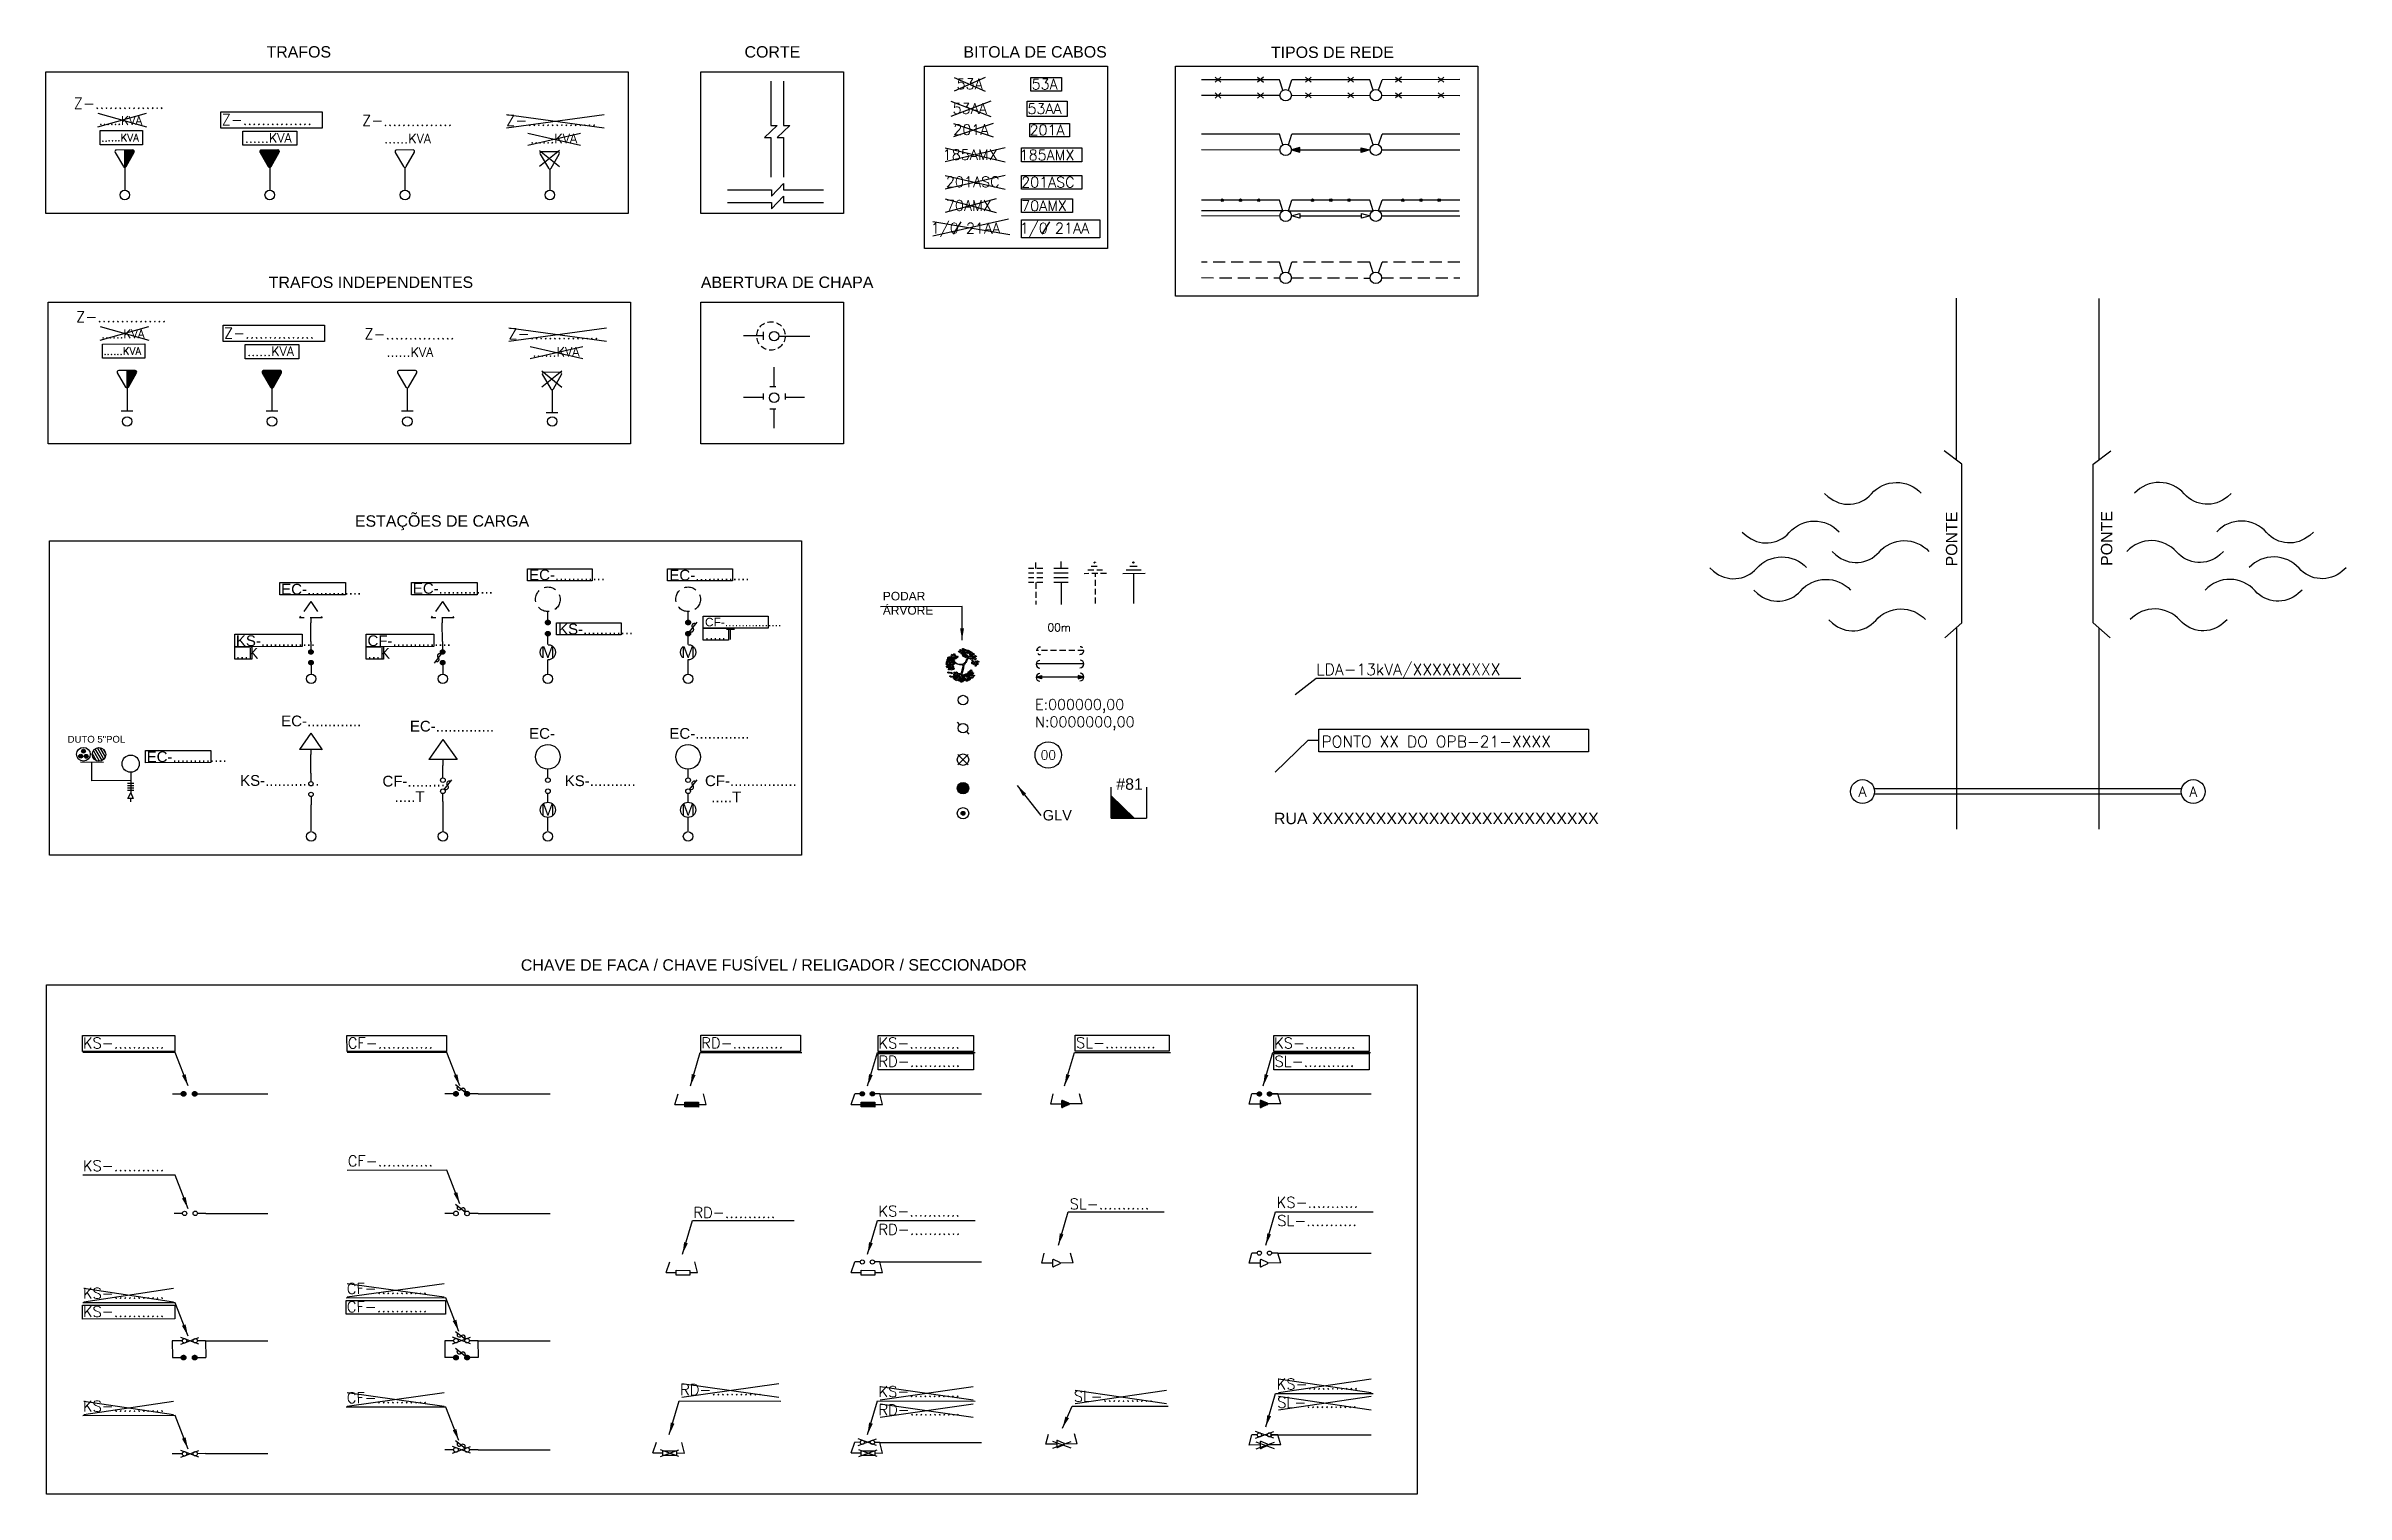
# Model space of a CAD drawing. Header units: millimetres. Extents: x 914 to 1954, y 1483 to 3495.
# Drawn here: x 1011.6 to 1495.8, y 1727.4 to 2032.4 of the extents above; entities that cross this region are included whole.
import ezdxf
from ezdxf.enums import TextEntityAlignment as Align

# ---------------------------------------------------------------- set-up
doc = ezdxf.new("R2010")
doc.units = ezdxf.units.MM
for name, pattern in [('DASHDOTX2', [50.8, 25.4, -12.7, 0, -12.7]), ('DASHED', [19.05, 12.7, -6.35]), ('DASHED2', [0.375, 0.25, -0.125]), ('DASHEDX2', [38.1, 25.4, -12.7])]:
    doc.linetypes.add(name, pattern=pattern)
for name, color, linetype in [('ATERRAMENTO PROJETADO', 2, 'DASHDOTX2'), ('BT EXISTENTE', 6, 'Continuous'), ('BT PROJETADO', 6, 'DASHEDX2'), ('COTAS', 1, 'Continuous'), ('EQEXISTTXT', 2, 'Continuous'), ('EQUIP EXISTENTE', 3, 'Continuous'), ('EQUIP PROJETADO', 3, 'DASHEDX2'), ('ESTAI_EXISTENTE', 1, 'Continuous'), ('ESTAI_PROJETADA', 1, 'DASHED'), ('FRONTEIRA', 7, 'Continuous'), ('HACHURA', 1, 'Continuous'), ('instalar', 1, 'Continuous'), ('MT_A_SUBSTITUIR', 2, 'DASHEDX2'), ('MT_EXISTENTE', 2, 'Continuous'), ('MUDANÇA DE BITOLA', 3, 'Continuous'), ('NOME DA RUA', 3, 'Continuous'), ('PONTO DO POSTE', 1, 'Continuous'), ('POSTE A RETIRAR', 2, 'Continuous'), ('POSTE A SUBSTITUIR', 2, 'Continuous'), ('POSTE_EXISTENTE', 2, 'Continuous'), ('POSTE_PROJETADO', 2, 'Continuous'), ('PÁRA RAIO EXISTENTE', 2, 'Continuous'), ('PÁRA RAIO PROJETADO', 2, 'DASHDOTX2'), ('RETIRAR', 1, 'Continuous'), ('SEPARAÇÃO DE BT EXIST.', 6, 'DASHED'), ('SEPARAÇÃO DE BT PROJ.', 6, 'DASHED'), ('TOPOGRAFIA', 2, 'Continuous'), ('TOPOGRTXT', 2, 'Continuous'), ('TXT EQUIPAMENTO', 3, 'Continuous'), ('TXT TOPOGRAFIA', 2, 'Continuous')]:
    doc.layers.add(name, color=color, linetype=linetype)
doc.styles.add('PADRÃO', font='romans.shx')
doc.styles.add('ROMANS', font='romans.shx', dxfattribs={"height": 0.45})
doc.styles.get("Standard").update_dxf_attribs({"font": 'arial.ttf'})
doc.dimstyles.new('ISO-25', dxfattribs={"dimtxt": 2.5, "dimasz": 2.5, "dimexe": 1.25, "dimexo": 0.625, "dimtad": 1, "dimtxsty": 'Standard', "dimcen": 2.5, "dimadec": 0, "dimazin": 0, "dimtfac": 1, "dimtmove": 0, "dimatfit": 3, "dimfxl": 1, "dimarcsym": 0})

msp = doc.modelspace()

# ---------------------------------------------------------------- texts
at = {"layer": 'COTAS', "style": 'ROMANS'}
msp.add_text('00m', height=1.655, rotation=0.0259, dxfattribs=at).set_placement((1222.41, 1909.13))
at = {"layer": 'EQEXISTTXT', "style": 'PADRÃO'}
for p in [(1394.05, 1875.38), (1463.68, 1875.38)]:
    msp.add_text('A', height=2.2, dxfattribs=at).set_placement(p, align=Align.MIDDLE_CENTER)
at = {"layer": 'FRONTEIRA'}
for s, p in [('TRAFOS', (1058, 2029.98)), ('CORTE', (1158.65, 2029.98)), ('BITOLA DE CABOS', (1204.74, 2029.98)), ('TIPOS DE REDE', (1269.48, 2029.9)), ('TRAFOS INDEPENDENTES', (1058.48, 1981.45)), ('ABERTURA DE CHAPA', (1149.46, 1981.45)), ('ESTAÇÕES DE CARGA', (1076.61, 1931.17)), ('CHAVE DE FACA / CHAVE FUSÍVEL / RELIGADOR / SECCIONADOR', (1111.55, 1837.65))]:
    msp.add_text(s, height=2.4, rotation=0.0259, dxfattribs=at).set_placement(p)
at = {"layer": 'FRONTEIRA', "style": 'ROMANS'}
msp.add_text('PONTO XX DO OPB-21-XXXX', height=2.4, rotation=0.0259, dxfattribs=at).set_placement((1280.11, 1884.7))
at = {"layer": 'MT_EXISTENTE'}
for p in [(1117.24, 1904.73), (1146.77, 1904.73), (1117.24, 1871.53), (1146.77, 1871.53)]:
    msp.add_text('M', height=2.46, dxfattribs=at).set_placement(p, align=Align.MIDDLE)
at = {"layer": 'NOME DA RUA'}
msp.add_text('RUA XXXXXXXXXXXXXXXXXXXXXXXXXXX', height=2.4, rotation=0.0259, dxfattribs=at).set_placement((1270.12, 1868.52))
at = {"layer": 'NOME DA RUA', "style": 'ROMANS'}
for s, p in [('KS-...........', (1019.34, 1821.29)), ('CF-............', (1075.11, 1821.29)), ('RD-...........', (1149.53, 1821.31)), ('KS-...........', (1186.84, 1821.29)), ('SL-...........', (1228.44, 1821.35)), ('KS-...........', (1270.14, 1821.29)), ('RD-...........', (1186.84, 1817.43)), ('SL-...........', (1270.25, 1817.43)), ('KS-...........', (1019.34, 1795.43)), ('CF-............', (1075.11, 1796.46)), ('RD-...........', (1147.89, 1785.58)), ('KS-...........', (1186.84, 1785.88)), ('SL-...........', (1227.11, 1787.4)), ('KS-...........', (1270.69, 1787.74)), ('RD-...........', (1186.84, 1782.03)), ('SL-...........', (1270.8, 1783.89)), ('KS-...........', (1019.34, 1768.58)), ('CF-...........', (1074.91, 1769.58)), ('CF-...........', (1074.91, 1765.73)), ('KS-...........', (1019.34, 1764.73)), ('CF-...........', (1074.91, 1746.58)), ('RD-...........', (1145.09, 1748.27)), ('KS-...........', (1186.84, 1747.88)), ('SL-...........', (1227.97, 1746.89)), ('KS-...........', (1270.69, 1749.47)), ('KS-...........', (1019.34, 1744.8)), ('RD-...........', (1186.84, 1744.02)), ('SL-...........', (1270.8, 1745.61))]:
    msp.add_text(s, height=2.2629, rotation=0.0259, dxfattribs=at).set_placement(p)
at = {"layer": 'NOME DA RUA', "attachment_point": 1, "rotation": 0.0259}
for s, width, heights, insert, char_height in [('EC-.............', 16.4126, [0], (1061.09, 1919.14), 2.2629), ('EC-.............', 16.4126, [0], (1088.81, 1919.32), 2.2629), ('EC-............', 18.3482, [0], (1113.29, 1922.16), 2.2629), ('EC-.............', 18.3482, [0], (1142.82, 1922.1), 2.2629), ('PODAR ÁRVORE', 18.3482, [0], (1187.77, 1917.45), 1.8), ('KS-.............', 16.4126, [0], (1051.55, 1908.29), 2.2629), ('CF-..............', 16.4126, [0], (1079.26, 1908.29), 2.2629), ('KS-............', 18.3482, [0], (1119.39, 1910.75), 2.2629), ('.....T', 18.3482, [0], (1150.32, 1909.66), 2.263), ('...K', 16.4126, [0], (1051.55, 1905.65), 2.263), ('...K', 16.4126, [0], (1079.27, 1905.65), 2.263), ('EC-.............', 16.4126, [0], (1061.09, 1891.39), 2.2629), ('EC-..............', 18.3482, [0], (1088.19, 1890.29), 2.2629), ('EC-', 18.3482, [0], (1113.29, 1888.76), 2.263), ('EC-.............', 18.3482, [0], (1142.82, 1888.76), 2.2629), ('EC-.............', 16.4126, [0], (1032.76, 1883.85), 2.2629), ('KS-.............', 16.4126, [0], (1052.44, 1878.85), 2.2629), ('CF-.........', 18.3482, [2.26], (1082.41, 1878.71), 2.2629), ('.....T', 18.3482, [0], (1084.97, 1875.45), 2.263), ('KS-...........', 18.3482, [0], (1120.79, 1878.79), 2.2629), ('CF-................', 18.3482, [0], (1150.32, 1878.79), 2.2629), ('.....T', 18.3482, [0], (1151.64, 1875.38), 2.263)]:
    msp.add_mtext_dynamic_manual_height_columns(s, width=width, gutter_width=12.5, heights=heights, dxfattribs=dict(at, insert=insert, char_height=char_height))
at = {"layer": 'PONTO DO POSTE', "color": 2, "style": 'ROMANS'}
msp.add_text('00', height=1.882, dxfattribs=at).set_placement((1222.61, 1883.09), align=Align.MIDDLE)
at = {"layer": 'TOPOGRTXT', "style": 'ROMANS'}
msp.add_text('LDA-13kVA/XXXXXXXXX', height=2.4, rotation=0.0259, dxfattribs=at).set_placement((1279.05, 1899.91))
at = {"layer": 'TXT EQUIPAMENTO', "style": 'ROMANS'}
for s, height, p in [('Z-...............', 2.2629, (1017.42, 2019.21)), ('Z-...............', 2.2629, (1048.55, 2015.78)), ('Z-...............', 2.2629, (1078.11, 2015.59)), ('Z-...............', 2.2629, (1108.45, 2015.62)), ('Z-...............', 2.2629, (1017.9, 1974.26)), ('Z-...............', 2.2629, (1049.04, 1970.83)), ('Z-...............', 2.2629, (1078.59, 1970.64)), ('Z-...............', 2.2629, (1108.94, 1970.67)), ('E:000000,00', 2.2, (1219.83, 1892.62)), ('N:0000000,00', 2.2, (1219.84, 1888.96))]:
    msp.add_text(s, height=height, rotation=0.0259, dxfattribs=at).set_placement(p)
at = {"layer": 'TXT EQUIPAMENTO'}
for p in [(1414, 1922.8), (1446.64, 1922.91)]:
    msp.add_text('PONTE', height=2.4, rotation=90.0259, dxfattribs=at).set_placement(p)
at = {"layer": 'TXT EQUIPAMENTO', "color": 2, "attachment_point": 1, "rotation": 0.0259, "style": 'ROMANS'}
for width, gutter_width, insert, char_height in [(14.7486, 10.05, (1022.72, 2017.64), 1.819), (12.8463, 8.75, (1023.19, 2013.92), 1.584), (15.9815, 10.89, (1053.42, 2014.06), 1.971), (15.9815, 10.89, (1082.76, 2013.89), 1.971), (15.9815, 10.89, (1113.52, 2013.92), 1.971), (14.7486, 10.05, (1023.21, 1972.7), 1.819), (12.8463, 8.75, (1023.67, 1968.97), 1.584), (15.9815, 10.89, (1053.9, 1969.11), 1.971), (15.9815, 10.89, (1083.25, 1968.94), 1.971), (15.9815, 10.89, (1114, 1968.97), 1.971)]:
    msp.add_mtext_dynamic_manual_height_columns('......KVA', width=width, gutter_width=gutter_width, heights=[0], dxfattribs=dict(at, insert=insert, char_height=char_height))
at = {"layer": 'TXT EQUIPAMENTO', "insert": (1150.32, 1911.98), "char_height": 1.8, "attachment_point": 1}
msp.add_mtext_dynamic_manual_height_columns('CF-.................', width=18.3482, gutter_width=12.5, heights=[0], dxfattribs=at)
at = {"layer": 'TXT EQUIPAMENTO', "attachment_point": 1}
for s, insert, char_height, rotation in [('DUTO 5"POL', (1016.13, 1887.12), 1.44, 0.0259), ('GLV', (1221.43, 1871.5), 2.2, 0.0518)]:
    msp.add_mtext_dynamic_manual_height_columns(s, width=18.3482, gutter_width=12.5, heights=[0], dxfattribs=dict(at, insert=insert, char_height=char_height, rotation=rotation))
at = {"layer": 'TXT TOPOGRAFIA', "style": 'ROMANS'}
for s, height, p in [('53A', 2.22, (1203.29, 2023.32)), ('53A', 2.2, (1219.11, 2023.27)), ('53AA', 2.22, (1202.46, 2018.16)), ('53AA', 2.2, (1218.23, 2018.11)), ('201A', 2.22, (1202.6, 2013.7)), ('201A', 2.2, (1218.66, 2013.64)), ('185AMX', 2.22, (1200.36, 2008.41)), ('185AMX', 2.2, (1216.59, 2008.36)), ('201ASC', 2.22, (1201.04, 2002.69)), ('201ASC', 2.2, (1216.91, 2002.64)), ('1/0 21AA', 2.22, (1197.85, 1992.94)), ('70AMX', 2.22, (1201.04, 1997.72)), ('1/0 21AA', 2.22, (1216.59, 1992.94)), ('70AMX', 2.2, (1216.91, 1997.67))]:
    msp.add_text(s, height=height, rotation=0.0259, dxfattribs=at).set_placement(p)
at = {"layer": 'TXT TOPOGRAFIA'}
msp.add_text('#81', height=2.4, dxfattribs=at).set_placement((1236.92, 1875.76))

# ---------------------------------------------------------------- blocks, each defined once
blk = doc.blocks.new('ESTAÇÃO SIMPLIFICADA')
at = {"layer": 'EQUIP EXISTENTE', "ltscale": 0.1}
for p, q in [((0, -2.16), (0, 0)), ((-5.04, -2.16), (4.92, -2.16)), ((0, -9.18), (-5.04, -2.16)), ((0, -9.18), (4.92, -2.16))]:
    blk.add_line(p, q, dxfattribs=at)
blk = doc.blocks.new('A$C06E910DD')
at = {"layer": 'HACHURA'}
for p, q in [((0, 0.32), (0.15, 0.35)), ((0.05, 0.16), (0, 0.32)), ((0.34, 0), (0.05, 0.16)), ((0.15, 0.35), (0.42, 0.2)), ((0.42, 0.2), (0.34, 0))]:
    blk.add_line(p, q, dxfattribs=at)
blk = doc.blocks.new('A$C0C5567E4')
at = {"layer": 'HACHURA', "color": 2}
for points in [[(1.79, 4.36), (2.12, 4.09), (2.59, 3.92), (3.34, 3.9), (3.68, 4), (3.89, 4.21), (4.13, 4.47), (4.22, 4.8), (4.33, 4.92), (4.38, 5.13)], [(4.62, 5.02), (4.37, 4.8), (4.24, 4.44), (3.72, 3.72), (3.65, 3.34), (3.4, 2.19), (3.26, 1.87)]]:
    blk.add_spline(points, degree=3, dxfattribs=at)
at = {"layer": 'HACHURA', "color": 2, "start_tangent": (0.504133, -0.863626)}
blk.add_spline([(3.1, 1.89), (3.27, 2.31), (3.39, 2.94), (3.53, 3.53), (3.43, 3.69), (3.04, 3.77), (2.61, 3.8), (2.1, 3.95), (1.74, 4.24)], degree=3, dxfattribs=at)
at = {"layer": 'HACHURA', "color": 2}
for p in [(0.18, 4.59), (0.82, 4.73), (0.9, 5.05), (1.3, 4.62), (1.69, 4.95), (2.57, 6.3), (2.85, 6.59), (3.05, 6.18), (3.1, 5.91), (3.38, 6.84), (3.38, 6.56), (3.4, 5.4), (3.5, 5.59), (3.85, 6.18), (3.87, 5.23), (3.91, 6.65), (4.48, 6.51), (4.81, 5.29), (4.88, 4.85), (4.96, 6.2), (5.02, 5.52), (5.28, 4.88), (5.35, 5.69), (5.43, 5.88), (5.56, 5.18), (5.96, 5.33), (0.22, 4.15), (0.3, 1.9), (0.72, 1.11), (0.89, 1.82), (1.1, 4.06), (2.66, 1.57), (5.5, 1.27), (6.42, 4.25)]:
    blk.add_blockref('A$C06E910DD', p, dxfattribs=at)
for p, rotation in [((0.19, 5.31), 287.5845741692682), ((0.48, 5.14), 339.9492653188714), ((0.5, 4.78), 287.5845741692682), ((0.94, 5.86), 287.5845741692682), ((1.24, 4.32), 44.85674982114718), ((1.18, 5.21), 321.8606701227987), ((1.43, 6.06), 287.5845741692682), ((1.58, 5.72), 287.5845741692682), ((2.03, 5.55), 287.5845741692682), ((3.44, 6.27), 339.9492653188714), ((3.74, 6.18), 284.6254055045765), ((4.2, 5.45), 44.85674982114718), ((4.14, 6.34), 321.8606701227987), ((4.3, 5.16), 350.142008727332), ((4.39, 6.27), 321.8606701227987), ((4.68, 6), 333.2656986432685), ((5.8, 4.64), 145.8210064838326), ((6.33, 4.74), 91.82943485019089), ((-0.1, 4.14), 287.5845741692682), ((-0.08, 4.57), 287.5845741692682), ((-0.06, 3.31), 329.2581705778052), ((0.18, 3.88), 287.5845741692682), ((0.35, 3.02), 287.5845741692682), ((0.51, 3.45), 287.5845741692682), ((0.56, 4.3), 287.5845741692682), ((0.61, 3.94), 287.5845741692682), ((0.71, 3.3), 287.5845741692682), ((0.88, 2.99), 287.5845741692682), ((0.92, 3.84), 287.5845741692682), ((1.15, 3.52), 287.5845741692682), ((1.29, 3.07), 287.5845741692682), ((1.3, 4.08), 287.5845741692682), ((1.32, 4.46), 287.5845741692682), ((1.37, 1.13), 350.142008727332), ((1.41, 0.73), 350.142008727332), ((1.51, 1.52), 350.142008727332), ((1.55, 1.9), 350.142008727332), ((1.78, 0.41), 350.142008727332), ((1.83, 0.85), 350.142008727332), ((1.96, 1.15), 350.142008727332), ((1.97, 1.92), 350.142008727332), ((2.06, 1.42), 350.142008727332), ((2.31, 1.23), 287.5845741692682), ((2.34, 0.37), 350.142008727332), ((2.49, 1.68), 287.5845741692682), ((2.69, 0.52), 350.142008727332), ((2.7, 1.29), 287.5845741692682), ((2.83, 0.06), 350.142008727332), ((3.07, 1.67), 287.5845741692682), ((3.1, 0.68), 350.142008727332), ((3.14, 0.2), 350.142008727332), ((3.43, 0.96), 350.142008727332), ((3.53, 1.34), 350.142008727332), ((3.55, 0.42), 350.142008727332), ((4.01, 1.99), 237.3343713604188), ((3.84, 0.58), 350.142008727332), ((4.05, 1.11), 350.142008727332), ((4.34, 0.69), 237.3343713604188), ((4.29, 1.33), 350.142008727332), ((4.33, 1.64), 350.142008727332), ((4.61, 1.14), 237.3343713604188), ((4.73, 2.5), 237.3343713604188), ((4.61, 0.9), 350.142008727332), ((4.83, 0.94), 237.3343713604188), ((4.78, 1.73), 350.142008727332), ((5.1, 2.79), 237.3343713604188), ((5.15, 1.78), 237.3343713604188), ((5.25, 2.47), 237.3343713604188), ((5.38, 1.35), 237.3343713604188), ((5.44, 2.2), 237.3343713604188), ((5.72, 4.05), 117.2882976051406), ((6.13, 3.89), 114.162808360172), ((6.38, 4.16), 108.918745368954), ((6.47, 3.52), 113.6514681379108), ((6.77, 3.85), 110.169164315818)]:
    blk.add_blockref('A$C06E910DD', p, dxfattribs=dict(at, rotation=rotation))
blk = doc.blocks.new('ESTAÇÃO CONSUMIDORA EXISTENTE')
at = {"layer": 'EQUIP EXISTENTE', "ltscale": 0.1}
blk.add_line((-3.98, 0), (0, 0), dxfattribs=at)
blk.add_circle((-6.98, 0), 3, dxfattribs=at)
blk = doc.blocks.new('KS PROJ')
at = {"layer": 'EQUIP PROJETADO', "ltscale": 0.1}
h = blk.add_hatch(color=256, dxfattribs=at)
h.dxf.hatch_style = 1
h.paths.add_polyline_path([(11683.37, 1193.05, 1), (11684.35, 1193.05, 1)])
h.paths.add_polyline_path([(11684.35, 1190.7, 1), (11683.37, 1190.7, 1)])
at = {"layer": 'EQUIP PROJETADO'}
for p, q in [((11683.86, 1193.54), (11683.86, 1195.37)), ((11683.86, 1188.39), (11683.86, 1190.21))]:
    blk.add_line(p, q, dxfattribs=at)
for centre in [(11683.86, 1193.05), (11683.86, 1190.7)]:
    blk.add_circle(centre, 0.49, dxfattribs=at)
blk = doc.blocks.new('*U114')
at = {"layer": 'EQUIP PROJETADO', "ltscale": 0.1}
h = blk.add_hatch(color=256, dxfattribs=at)
h.dxf.hatch_style = 1
h.paths.add_polyline_path([(4, 0, 1), (2.6, 0, 1)])
h.paths.add_polyline_path([(7.36, 0, 1), (5.96, 0, 1)])
at = {"ltscale": 0.1}
blk.add_line((0, 0), (0, 0), dxfattribs=at)
blk.add_line((0, 0), (0, 0), dxfattribs=at)
blk.add_line((0, 0), (0, 0), dxfattribs=at)
blk.add_line((0, 0), (0, 0), dxfattribs=at)
blk.add_line((0, 0), (0, 0), dxfattribs=at)
blk.add_line((0, 0), (0, 0), dxfattribs=at)
blk.add_line((0, 0), (0, 0), dxfattribs=at)
blk.add_line((0, 0), (0, 0), dxfattribs=at)
blk.add_line((0, 0), (0, 0), dxfattribs=at)
at = {"layer": 'EQUIP PROJETADO'}
for p, q in [((2.6, 0), (0, 0)), ((9.96, 0), (7.36, 0))]:
    blk.add_line(p, q, dxfattribs=at)
at = {"layer": 'EQUIP PROJETADO', "ltscale": 0.15}
blk.add_line((6.11, 0.43), (3.17, 2.71), dxfattribs=at)
at = {"layer": 'EQUIP PROJETADO'}
for centre in [(3.3, 0), (6.66, 0)]:
    blk.add_circle(centre, 0.7, dxfattribs=at)
for centre, start, end in [((4.31, 1.82), 142.15567, 322.15567), ((5.42, 0.96), 322.15567, 142.15567)]:
    blk.add_arc(centre, 0.7, start, end, dxfattribs=at)

# ---------------------------------------------------------------- hatches: boundary and pattern name
at = {"layer": 'EQUIP EXISTENTE'}
h = msp.add_hatch(color=256, dxfattribs=at)
h.dxf.hatch_style = 1
h.paths.add_polyline_path([(1028.15, 2006.87, 0.267949), (1028.43, 2007.03), (1030.14, 2010.04, 0.57735), (1029.85, 2010.54), (1028.15, 2010.52)])
h = msp.add_hatch(color=256, dxfattribs=at)
h.dxf.hatch_style = 1
h.paths.add_polyline_path([(1028.63, 1960.41, 0.267949), (1028.92, 1960.58), (1030.62, 1963.59, 0.57735), (1030.33, 1964.08), (1028.63, 1964.07)])
at = {"layer": 'EQUIP PROJETADO', "ltscale": 0.1}
h = msp.add_hatch(color=256, dxfattribs=at)
h.dxf.hatch_style = 1
h.paths.add_polyline_path([(1058.38, 2007.03, 0.57735), (1058.95, 2007.03), (1060.66, 2010.04, 0.57735), (1060.37, 2010.54), (1056.91, 2010.51, 0.57735), (1056.63, 2010.01)])
h = msp.add_hatch(color=256, dxfattribs=at)
h.dxf.hatch_style = 1
h.paths.add_polyline_path([(1058.86, 1960.58, 0.57735), (1059.44, 1960.58), (1061.15, 1963.59, 0.57735), (1060.85, 1964.08), (1057.4, 1964.06, 0.57735), (1057.11, 1963.56)])
h = msp.add_hatch(color=256, dxfattribs=at)
h.dxf.hatch_style = 1
h.paths.add_polyline_path([(1116.75, 1910.99, 1), (1117.73, 1910.99, 1)])
h.paths.add_polyline_path([(1117.73, 1908.64, 1), (1116.75, 1908.64, 1)])
h = msp.add_hatch(color=256, dxfattribs=at)
h.dxf.hatch_style = 1
h.paths.add_polyline_path([(1146.77, 1910.5, 1), (1146.77, 1911.48, 1)])
h.paths.add_polyline_path([(1146.77, 1908.15, 1), (1146.77, 1909.13, 1)])
h = msp.add_hatch(color=256, dxfattribs=at)
h.dxf.hatch_style = 1
h.paths.add_polyline_path([(1067.82, 1904.79, 1), (1066.89, 1904.79, 1)])
h = msp.add_hatch(color=256, dxfattribs=at)
h.dxf.hatch_style = 1
h.paths.add_polyline_path([(1095.54, 1904.79, 1), (1094.6, 1904.79, 1)])
h = msp.add_hatch(color=256, dxfattribs=at)
h.dxf.hatch_style = 1
h.paths.add_polyline_path([(1067.84, 1902.55, 1), (1066.91, 1902.55, 1)])
h = msp.add_hatch(color=256, dxfattribs=at)
h.dxf.hatch_style = 1
h.paths.add_polyline_path([(1095.56, 1902.55, 1), (1094.62, 1902.55, 1)])
at = {"layer": 'EQUIP PROJETADO'}
h = msp.add_hatch(color=256, dxfattribs=at)
h.dxf.hatch_style = 1
h.paths.add_polyline_path([(1183.88, 1811.72, 1), (1182.99, 1811.72, 1)])
h = msp.add_hatch(color=256, dxfattribs=at)
h.dxf.hatch_style = 1
h.paths.add_polyline_path([(1185.13, 1811.72, 1), (1186.02, 1811.72, 1)])
h = msp.add_hatch(color=256, dxfattribs=at)
h.dxf.hatch_style = 1
h.paths.add_polyline_path([(1267.49, 1811.69, 1), (1266.6, 1811.69, 1)])
h = msp.add_hatch(color=256, dxfattribs=at)
h.dxf.hatch_style = 1
h.paths.add_polyline_path([(1269.62, 1811.69, 1), (1268.73, 1811.69, 1)])
h = msp.add_hatch(color=256, dxfattribs=at)
h.dxf.hatch_style = 1
h.paths.add_polyline_path([(1148.94, 1809.95), (1146.06, 1809.96), (1146.05, 1808.96), (1148.93, 1808.94)])
h = msp.add_hatch(color=256, dxfattribs=at)
h.dxf.hatch_style = 1
h.paths.add_polyline_path([(1186.08, 1809.95), (1183.2, 1809.96), (1183.19, 1808.96), (1186.07, 1808.94)])
h = msp.add_hatch(color=256, dxfattribs=at)
h.dxf.hatch_style = 1
h.paths.add_polyline_path([(1225.6, 1810.32, 0.545281), (1225.39, 1810.18), (1225.4, 1808.96, 0.545281), (1225.61, 1808.82), (1226.95, 1809.45, 0.644319), (1226.95, 1809.72)])
h = msp.add_hatch(color=256, dxfattribs=at)
h.dxf.hatch_style = 1
h.paths.add_polyline_path([(1267.4, 1810.32, 0.545281), (1267.2, 1810.18), (1267.21, 1808.96, 0.545281), (1267.42, 1808.82), (1268.76, 1809.45, 0.644319), (1268.76, 1809.72)])
at = {"layer": 'HACHURA', "ltscale": 0.1}
h = msp.add_hatch(color=256, dxfattribs=at)
h.dxf.hatch_style = 1
h.paths.add_polyline_path([(1019.06, 1883.89, 1), (1019.86, 1883.89, 1)])
h.paths.add_polyline_path([(1018.48, 1882.83, 1), (1019.28, 1882.83, 1)])
h.paths.add_polyline_path([(1020.43, 1882.81, 1), (1019.63, 1882.81, 1)])
at = {"layer": 'HACHURA', "linetype": 'Continuous', "ltscale": 0.15}
h = msp.add_hatch(dxfattribs=at)
h.set_pattern_fill('LINE', color=256, scale=0.158522, angle=120, style=0)
h.set_pattern_definition([(120, (-4921.5705, 1204.68743), (-0.43587805, -0.25165431), [])])
h.paths.add_polyline_path([(1024.18, 1883.2, 1), (1021.29, 1883.2, 1)])
at = {"layer": 'MT_EXISTENTE', "ltscale": 0.1}
h = msp.add_hatch(color=5, dxfattribs=at)
h.dxf.hatch_style = 1
h.paths.add_polyline_path([(1259.51, 1999.94, 1), (1258.99, 1999.94, 1)])
h = msp.add_hatch(color=5, dxfattribs=at)
h.dxf.hatch_style = 1
h.paths.add_polyline_path([(1263.34, 1999.94, 1), (1262.82, 1999.94, 1)])
h = msp.add_hatch(color=5, dxfattribs=at)
h.dxf.hatch_style = 1
h.paths.add_polyline_path([(1267.18, 1999.94, 1), (1266.65, 1999.94, 1)])
h = msp.add_hatch(color=5, dxfattribs=at)
h.dxf.hatch_style = 1
h.paths.add_polyline_path([(1278.51, 1999.94, 1), (1277.98, 1999.94, 1)])
h = msp.add_hatch(color=5, dxfattribs=at)
h.dxf.hatch_style = 1
h.paths.add_polyline_path([(1282.34, 1999.95, 1), (1281.82, 1999.95, 1)])
h = msp.add_hatch(color=5, dxfattribs=at)
h.dxf.hatch_style = 1
h.paths.add_polyline_path([(1286.17, 1999.95, 1), (1285.65, 1999.95, 1)])
h = msp.add_hatch(color=5, dxfattribs=at)
h.dxf.hatch_style = 1
h.paths.add_polyline_path([(1297.5, 1999.94, 1), (1296.98, 1999.94, 1)])
h = msp.add_hatch(color=5, dxfattribs=at)
h.dxf.hatch_style = 1
h.paths.add_polyline_path([(1301.34, 1999.95, 1), (1300.81, 1999.95, 1)])
h = msp.add_hatch(color=5, dxfattribs=at)
h.dxf.hatch_style = 1
h.paths.add_polyline_path([(1305.17, 1999.95, 1), (1304.64, 1999.95, 1)])
at = {"layer": 'MUDANÇA DE BITOLA', "ltscale": 0.1}
h = msp.add_hatch(color=256, dxfattribs=at)
h.dxf.hatch_style = 1
h.paths.add_polyline_path([(1273.78, 2010.56), (1275.58, 2010.06), (1275.58, 2011.03)])
h = msp.add_hatch(color=256, dxfattribs=at)
h.dxf.hatch_style = 1
h.paths.add_polyline_path([(1290.29, 2010.52), (1288.49, 2010.99), (1288.5, 2010.02)])
h = msp.add_hatch(color=1, dxfattribs=at)
h.dxf.hatch_style = 1
h.paths.add_polyline_path([(1221.21, 1899.16), (1221.21, 1899.86), (1220.06, 1899.51)])
h = msp.add_hatch(color=1, dxfattribs=at)
h.dxf.hatch_style = 1
h.paths.add_polyline_path([(1230.08, 1899.51), (1228.93, 1899.86), (1228.93, 1899.16)])
at = {"layer": 'POSTE A SUBSTITUIR', "ltscale": 0.1}
h = msp.add_hatch(color=256, dxfattribs=at)
h.dxf.hatch_style = 1
h.paths.add_polyline_path([(1205.05, 1870.81, -1), (1204.25, 1870.81, -1)])
at = {"layer": 'POSTE_PROJETADO', "ltscale": 0.1}
h = msp.add_hatch(color=256, dxfattribs=at)
h.dxf.hatch_style = 1
h.paths.add_polyline_path([(1205.85, 1876.11, 0.393105), (1204.73, 1877.31), (1204.56, 1877.31, 0.393105), (1203.45, 1876.11, 1)])
at = {"layer": 'TXT TOPOGRAFIA', "ltscale": 0.1}
h = msp.add_hatch(color=256, dxfattribs=at)
h.dxf.hatch_style = 1
h.paths.add_polyline_path([(1235.83, 1869.78), (1240.7, 1869.78), (1235.83, 1874.51)])

# ---------------------------------------------------------------- linework, layer by layer
at = {"ltscale": 0.1}
for p, q in [((1117.24, 1913.3), (1117.24, 1913.3)), ((1117.24, 1913.3), (1117.24, 1913.3)), ((1117.24, 1913.3), (1117.24, 1913.3)), ((1117.24, 1913.3), (1117.24, 1913.3)), ((1117.24, 1913.3), (1117.24, 1913.3)), ((1117.24, 1913.3), (1117.24, 1913.3)), ((1117.24, 1913.3), (1117.24, 1913.3)), ((1117.24, 1913.3), (1117.24, 1913.3)), ((1117.24, 1913.3), (1117.24, 1913.3)), ((1146.77, 1913.3), (1146.77, 1913.3)), ((1146.77, 1913.3), (1146.77, 1913.3)), ((1146.77, 1913.3), (1146.77, 1913.3)), ((1146.77, 1913.3), (1146.77, 1913.3)), ((1146.77, 1913.3), (1146.77, 1913.3)), ((1146.77, 1913.3), (1146.77, 1913.3)), ((1146.77, 1913.3), (1146.77, 1913.3)), ((1146.77, 1913.3), (1146.77, 1913.3)), ((1146.77, 1913.3), (1146.77, 1913.3)), ((1117.24, 1880.1), (1117.24, 1880.1)), ((1117.24, 1880.1), (1117.24, 1880.1)), ((1117.24, 1880.1), (1117.24, 1880.1)), ((1117.24, 1880.1), (1117.24, 1880.1)), ((1117.24, 1880.1), (1117.24, 1880.1)), ((1117.24, 1880.1), (1117.24, 1880.1)), ((1117.24, 1880.1), (1117.24, 1880.1)), ((1117.24, 1880.1), (1117.24, 1880.1)), ((1117.24, 1880.1), (1117.24, 1880.1)), ((1146.77, 1880.1), (1146.77, 1880.1)), ((1146.77, 1880.1), (1146.77, 1880.1)), ((1146.77, 1880.1), (1146.77, 1880.1)), ((1146.77, 1880.1), (1146.77, 1880.1)), ((1146.77, 1880.1), (1146.77, 1880.1)), ((1146.77, 1880.1), (1146.77, 1880.1)), ((1146.77, 1880.1), (1146.77, 1880.1)), ((1146.77, 1880.1), (1146.77, 1880.1)), ((1146.77, 1880.1), (1146.77, 1880.1))]:
    msp.add_line(p, q, dxfattribs=at)
at = {"layer": 'ATERRAMENTO PROJETADO', "linetype": 'DASHED2', "ltscale": 5}
for p, q in [((1231.65, 1922.86, 0), (1233.21, 1922.86, 0)), ((1234.88, 1921.29, 0), (1230.19, 1921.28, 0)), ((1230.92, 1922.07, 0), (1234.05, 1922.07, 0)), ((1232.54, 1914.99), (1232.54, 1921.28, 0))]:
    msp.add_line(p, q, dxfattribs=at)
at = {"layer": 'ATERRAMENTO PROJETADO', "linetype": 'Continuous', "ltscale": 0.7}
for p, q in [((1239.74, 1922.86, 0), (1241.31, 1922.86, 0)), ((1242.98, 1921.29, 0), (1238.28, 1921.28, 0)), ((1239.01, 1922.07, 0), (1242.14, 1922.07, 0)), ((1240.63, 1914.99), (1240.63, 1921.28, 0))]:
    msp.add_line(p, q, dxfattribs=at)
at = {"layer": 'ATERRAMENTO PROJETADO', "linetype": 'DASHED2', "ltscale": 0.1}
msp.add_circle((1232.42, 1923.64, 0), 0.13, dxfattribs=at)
at = {"layer": 'ATERRAMENTO PROJETADO', "linetype": 'Continuous', "ltscale": 0.1}
msp.add_circle((1240.52, 1923.64, 0), 0.13, dxfattribs=at)
at = {"layer": 'BT EXISTENTE', "ltscale": 0.1}
for p, q in [((1254.87, 2022.08), (1271.38, 2022.04)), ((1258.96, 2022.57), (1257.73, 2021.46)), ((1257.73, 2022.57), (1258.96, 2021.46)), ((1267.9, 2022.57), (1266.67, 2021.46)), ((1266.67, 2022.57), (1267.9, 2021.46)), ((1273.78, 2022.04), (1290.29, 2022)), ((1277.96, 2022.57), (1276.73, 2021.47)), ((1276.73, 2022.57), (1277.96, 2021.47)), ((1286.9, 2022.57), (1285.67, 2021.47)), ((1285.67, 2022.57), (1286.9, 2021.47)), ((1292.78, 2022.05), (1309.29, 2022.02)), ((1296.96, 2022.59), (1295.72, 2021.48)), ((1295.72, 2022.59), (1296.96, 2021.48)), ((1305.9, 2022.59), (1304.67, 2021.48)), ((1304.67, 2022.59), (1305.9, 2021.48)), ((1254.87, 2010.6), (1271.38, 2010.56)), ((1273.78, 2010.56), (1290.29, 2010.52)), ((1292.78, 2010.57), (1309.29, 2010.54)), ((1254.87, 1996.7), (1271.38, 1996.66)), ((1275.57, 1996.65), (1288.58, 1996.62)), ((1292.78, 1996.67), (1309.29, 1996.64)), ((1290.27, 1983.56), (1290.29, 1983.56)), ((1162.55, 1971.38), (1158.46, 1971.39)), ((1165.88, 1971.32), (1172.41, 1971.32)), ((1164.83, 1964.76), (1164.82, 1960.67)), ((1162.55, 1958.4), (1158.46, 1958.41)), ((1171.29, 1958.39), (1167.21, 1958.4)), ((1164.82, 1956.02), (1164.81, 1951.93))]:
    msp.add_line(p, q, dxfattribs=at)
at = {"layer": 'BT PROJETADO', "ltscale": 0.1}
for p, q in [((1254.87, 1983.63), (1271.38, 1983.59)), ((1273.78, 1983.59), (1290.29, 1983.55)), ((1292.78, 1983.6), (1309.29, 1983.57)), ((1162.55, 1972.2), (1162.55, 1970.56))]:
    msp.add_line(p, q, dxfattribs=at)
at = {"layer": 'COTAS'}
for centre in [(1394.05, 1875.38), (1463.68, 1875.38)]:
    msp.add_circle(centre, 2.52, dxfattribs=at)
at = {"layer": 'EQUIP EXISTENTE'}
for p, q in [((1028.15, 2006.87), (1028.15, 2010.52)), ((1028.15, 2006.87), (1028.15, 2002.04)), ((1058.67, 2006.87), (1058.67, 2002.04)), ((1087.15, 2006.87), (1087.15, 2002.04)), ((1117.65, 2006.49), (1117.65, 2002.04)), ((1028.63, 1960.41), (1028.63, 1964.07)), ((1028.63, 1960.41), (1028.63, 1955.59)), ((1059.15, 1960.41), (1059.15, 1955.59)), ((1087.64, 1960.41), (1087.64, 1955.59)), ((1118.13, 1960.04), (1118.13, 1955.21)), ((1027.42, 1955.59), (1029.85, 1955.59)), ((1057.94, 1955.59), (1060.37, 1955.59)), ((1086.42, 1955.59), (1088.85, 1955.59)), ((1116.91, 1955.21), (1119.35, 1955.21)), ((1067.33, 1887.67), (1064.93, 1884.22)), ((1069.72, 1884.24), (1064.93, 1884.22)), ((1067.33, 1887.67), (1069.72, 1884.21)), ((1029.4, 1877.07), (1029.4, 1875.15)), ((1095.44, 1875.83), (1097.03, 1877.88)), ((1147.07, 1875.83), (1148.67, 1877.88)), ((1099.85, 1786.82), (1097.8, 1788.42)), ((1040.29, 1786.53), (1038.55, 1786.52)), ((1045.2, 1786.52), (1043.46, 1786.52)), ((1097.4, 1786.52), (1095.58, 1786.52)), ((1095.58, 1786.52), (1095.58, 1786.52)), ((1095.58, 1786.52), (1095.58, 1786.52)), ((1095.58, 1786.52), (1095.58, 1786.52)), ((1095.58, 1786.52), (1095.58, 1786.52)), ((1095.58, 1786.52), (1095.58, 1786.52)), ((1095.58, 1786.52), (1095.58, 1786.52)), ((1095.58, 1786.52), (1095.58, 1786.52)), ((1095.58, 1786.52), (1095.58, 1786.52)), ((1095.58, 1786.52), (1095.58, 1786.52)), ((1102.55, 1786.52), (1100.73, 1786.52)), ((1221.23, 1776.03), (1221.76, 1778.17)), ((1227.86, 1776.09), (1227.29, 1778.19)), ((1264.91, 1776.03), (1265.45, 1778.17)), ((1266.6, 1778.17), (1265.45, 1778.17)), ((1270.97, 1778.19), (1269.62, 1778.19)), ((1271.54, 1776.09), (1270.97, 1778.19)), ((1142.12, 1774.1), (1142.89, 1776.32)), ((1142.12, 1774.1), (1144.24, 1774.1)), ((1147.14, 1774.08), (1148.78, 1774.07)), ((1148.78, 1774.07), (1148.21, 1776.31)), ((1181.08, 1774.1), (1181.84, 1776.32)), ((1181.08, 1774.1), (1183.2, 1774.1)), ((1182.99, 1776.32), (1181.84, 1776.32)), ((1187.17, 1776.31), (1186.02, 1776.31)), ((1186.09, 1774.08), (1187.73, 1774.07)), ((1187.73, 1774.07), (1187.17, 1776.31)), ((1223.51, 1776.05), (1221.23, 1776.03)), ((1223.51, 1776.66), (1223.52, 1775.44)), ((1225.07, 1776.2), (1223.71, 1776.8)), ((1225.07, 1775.93), (1223.73, 1775.3)), ((1227.86, 1776.09), (1225.16, 1776.07)), ((1267.2, 1776.05), (1264.91, 1776.03)), ((1267.2, 1776.66), (1267.21, 1775.44)), ((1268.76, 1776.2), (1267.4, 1776.8)), ((1268.76, 1775.93), (1267.42, 1775.3)), ((1271.54, 1776.09), (1268.84, 1776.07)), ((1040.29, 1759.68), (1038.17, 1759.68)), ((1045.15, 1759.73), (1043.46, 1759.71)), ((1097.4, 1759.73), (1095.58, 1759.73)), ((1095.58, 1759.73), (1095.58, 1759.73)), ((1095.58, 1759.73), (1095.58, 1759.73)), ((1095.58, 1759.73), (1095.58, 1759.73)), ((1095.58, 1759.73), (1095.58, 1759.73)), ((1095.58, 1759.73), (1095.58, 1759.73)), ((1095.58, 1759.73), (1095.58, 1759.73)), ((1095.58, 1759.73), (1095.58, 1759.73)), ((1095.58, 1759.73), (1095.58, 1759.73)), ((1095.58, 1759.73), (1095.58, 1759.73)), ((1099.85, 1760.03), (1097.8, 1761.62)), ((1102.55, 1759.73), (1100.73, 1759.73)), ((1099.85, 1737.03), (1097.8, 1738.63)), ((1222.08, 1737.92), (1222.62, 1740.07)), ((1224.37, 1738.56), (1224.38, 1737.33)), ((1225.93, 1738.09), (1224.57, 1738.69)), ((1228.71, 1737.98), (1228.14, 1740.09)), ((1264.91, 1737.75), (1265.45, 1739.9)), ((1266.6, 1739.89), (1265.45, 1739.9)), ((1270.97, 1739.92), (1269.62, 1739.92)), ((1271.54, 1737.81), (1270.97, 1739.92)), ((1040.29, 1735.9), (1038.17, 1735.89)), ((1045.15, 1735.94), (1043.46, 1735.92)), ((1097.4, 1736.73), (1095.58, 1736.73)), ((1102.55, 1736.73), (1100.73, 1736.73)), ((1139.33, 1736.1), (1140.09, 1738.32)), ((1139.33, 1736.1), (1141.45, 1736.09)), ((1144.34, 1736.08), (1145.98, 1736.07)), ((1145.98, 1736.07), (1145.42, 1738.31)), ((1181.08, 1736.1), (1181.84, 1738.32)), ((1181.08, 1736.1), (1183.2, 1736.09)), ((1182.99, 1738.31), (1181.84, 1738.32)), ((1187.17, 1738.31), (1186.02, 1738.31)), ((1186.09, 1736.08), (1187.73, 1736.07)), ((1187.73, 1736.07), (1187.17, 1738.31)), ((1224.37, 1737.94), (1222.08, 1737.92)), ((1225.93, 1737.82), (1224.58, 1737.2)), ((1228.71, 1737.98), (1226.01, 1737.96)), ((1267.2, 1737.77), (1264.91, 1737.75)), ((1267.2, 1738.38), (1267.21, 1737.16)), ((1268.76, 1737.92), (1267.4, 1738.52)), ((1268.76, 1737.65), (1267.42, 1737.03)), ((1271.54, 1737.81), (1268.84, 1737.79))]:
    msp.add_line(p, q, dxfattribs=at)
at = {"layer": 'EQUIP EXISTENTE', "ltscale": 0.1}
for p, q in [((1030.05, 1876.59), (1028.74, 1876.59)), ((1030.05, 1876.11), (1028.74, 1876.11)), ((1030.05, 1875.63), (1028.74, 1875.63)), ((1030.05, 1877.07), (1028.75, 1877.07)), ((1028.82, 1873.96), (1029.4, 1875.15)), ((1029.4, 1875.15), (1029.94, 1873.94)), ((1029.94, 1873.94), (1028.82, 1873.96)), ((1029.4, 1873.23), (1029.4, 1873.95))]:
    msp.add_line(p, q, dxfattribs=at)
at = {"layer": 'EQUIP EXISTENTE'}
for points in [[(1028.43, 2007.03), (1030.14, 2010.04, 0.57735), (1029.85, 2010.54), (1026.39, 2010.51, 0.57735), (1026.11, 2010.01), (1027.86, 2007.03, 0.57735)], [(1087.44, 2007.03), (1089.15, 2010.04, 0.57735), (1088.86, 2010.54), (1085.4, 2010.51, 0.57735), (1085.12, 2010.01), (1086.86, 2007.03, 0.57735)], [(1117.93, 2006.66), (1119.64, 2009.66, 0.57735), (1119.35, 2010.16), (1115.89, 2010.14, 0.57735), (1115.61, 2009.64), (1117.36, 2006.66, 0.57735)], [(1028.92, 1960.58), (1030.62, 1963.59, 0.57735), (1030.33, 1964.08), (1026.88, 1964.06, 0.57735), (1026.59, 1963.56), (1028.34, 1960.58, 0.57735)], [(1087.93, 1960.58), (1089.63, 1963.59, 0.57735), (1089.34, 1964.08), (1085.88, 1964.06, 0.57735), (1085.6, 1963.56), (1087.35, 1960.58, 0.57735)], [(1118.42, 1960.21), (1120.12, 1963.21, 0.57735), (1119.83, 1963.71), (1116.38, 1963.68, 0.57735), (1116.09, 1963.18), (1117.84, 1960.2, 0.57735)]]:
    msp.add_lwpolyline(points, format="xyb", close=True, dxfattribs=at)
for points in [[(1147.12, 1773.54), (1144.24, 1773.55), (1144.25, 1774.56), (1147.12, 1774.54)], [(1186.07, 1773.54), (1183.19, 1773.55), (1183.2, 1774.56), (1186.08, 1774.54)], [(1144.32, 1735.54), (1141.44, 1735.55), (1141.45, 1736.55), (1144.33, 1736.54)], [(1186.07, 1735.54), (1183.19, 1735.55), (1183.2, 1736.55), (1186.08, 1736.54)]]:
    msp.add_lwpolyline(points, close=True, dxfattribs=at)
at = {"layer": 'EQUIP EXISTENTE', "ltscale": 0.1}
msp.add_circle((1067.4, 1899.14), 1, dxfattribs=at)
at = {"layer": 'EQUIP EXISTENTE'}
for centre, radius in [((1117.24, 1882.7), 2.59), ((1146.77, 1882.7), 2.59), ((1067.35, 1877.04), 0.467), ((1067.37, 1874.79), 0.467), ((1095.14, 1877.79), 0.49), ((1095.14, 1875.44), 0.49), ((1117.24, 1877.79), 0.49), ((1117.24, 1875.44), 0.49), ((1146.77, 1877.79), 0.49), ((1146.77, 1875.44), 0.49), ((1117.24, 1871.53), 1.6), ((1146.77, 1871.53), 1.6), ((1040.75, 1786.53), 0.467), ((1042.99, 1786.55), 0.467), ((1097.89, 1786.52), 0.49), ((1100.24, 1786.52), 0.49), ((1267.05, 1778.17), 0.444), ((1269.18, 1778.17), 0.444), ((1183.44, 1776.31), 0.444), ((1185.57, 1776.31), 0.444), ((1040.75, 1759.69), 0.467), ((1042.99, 1759.71), 0.467), ((1097.89, 1759.73), 0.49), ((1100.24, 1759.73), 0.49), ((1183.44, 1738.31), 0.444), ((1185.57, 1738.31), 0.444), ((1267.05, 1739.89), 0.444), ((1269.18, 1739.89), 0.444), ((1040.75, 1735.9), 0.467), ((1042.99, 1735.92), 0.467), ((1097.89, 1736.73), 0.49), ((1100.24, 1736.73), 0.49)]:
    msp.add_circle(centre, radius, dxfattribs=at)
for centre, radius, start, end in [((1095.81, 1876.31), 0.49, 232.1557, 52.1557), ((1096.41, 1877.08), 0.49, 52.1557, 232.1557), ((1147.45, 1876.31), 0.49, 232.1557, 52.1557), ((1148.05, 1877.08), 0.49, 52.1557, 232.1557), ((1098.6, 1787.8), 0.49, 142.1557, 322.1557), ((1099.37, 1787.2), 0.49, 322.1557, 142.1557), ((1223.65, 1776.66), 0.147, 66.0867, 180.4978), ((1223.67, 1775.44), 0.147, 180.4978, 294.9089), ((1225.01, 1776.06), 0.147, 294.9089, 66.0867), ((1267.34, 1776.66), 0.147, 66.0867, 180.4978), ((1267.35, 1775.44), 0.147, 180.4978, 294.9089), ((1268.7, 1776.06), 0.147, 294.9089, 66.0867), ((1098.6, 1761), 0.49, 142.1557, 322.1557), ((1099.37, 1760.4), 0.49, 322.1557, 142.1557), ((1224.51, 1738.56), 0.147, 66.0867, 180.4978), ((1267.34, 1738.39), 0.147, 66.0867, 180.4978), ((1098.6, 1738.01), 0.49, 142.1557, 322.1557), ((1099.37, 1737.41), 0.49, 322.1557, 142.1557), ((1224.52, 1737.33), 0.147, 180.4978, 294.9089), ((1225.87, 1737.96), 0.147, 294.9089, 66.0867), ((1267.35, 1737.16), 0.147, 180.4978, 294.9089), ((1268.7, 1737.79), 0.147, 294.9089, 66.0867)]:
    msp.add_arc(centre, radius, start, end, dxfattribs=at)
at = {"layer": 'EQUIP PROJETADO', "ltscale": 0.1}
for p, q in [((1067.33, 1915.43), (1064.93, 1911.97)), ((1067.33, 1915.43), (1069.72, 1911.96)), ((1095.04, 1915.43), (1092.65, 1911.97)), ((1095.04, 1915.43), (1097.43, 1911.96)), ((1069.72, 1912), (1064.93, 1911.97)), ((1097.43, 1912), (1092.65, 1911.97))]:
    msp.add_line(p, q, dxfattribs=at)
at = {"layer": 'EQUIP PROJETADO', "ltscale": 0.15}
for p, q in [((1147.07, 1909.02), (1148.67, 1911.08)), ((1094.79, 1904.42), (1093.28, 1902.44))]:
    msp.add_line(p, q, dxfattribs=at)
at = {"layer": 'EQUIP PROJETADO'}
for p, q in [((1143.94, 1809.5), (1144.7, 1811.72)), ((1150.59, 1809.48), (1150.03, 1811.72)), ((1181.08, 1809.5), (1181.84, 1811.72)), ((1182.99, 1811.72), (1181.84, 1811.72)), ((1187.17, 1811.72), (1186.02, 1811.72)), ((1187.73, 1809.48), (1187.17, 1811.72)), ((1223.11, 1809.55), (1223.65, 1811.69)), ((1229.74, 1809.61), (1229.17, 1811.72)), ((1264.91, 1809.55), (1265.45, 1811.69)), ((1266.6, 1811.69), (1265.45, 1811.69)), ((1270.97, 1811.72), (1269.62, 1811.72)), ((1271.54, 1809.61), (1270.97, 1811.72)), ((1143.94, 1809.5), (1146.06, 1809.5)), ((1148.95, 1809.49), (1150.59, 1809.48)), ((1181.08, 1809.5), (1183.2, 1809.5)), ((1186.09, 1809.49), (1187.73, 1809.48)), ((1225.39, 1809.57), (1223.11, 1809.55)), ((1225.39, 1810.18), (1225.4, 1808.96)), ((1226.95, 1809.72), (1225.6, 1810.32)), ((1226.95, 1809.45), (1225.61, 1808.82)), ((1229.74, 1809.61), (1227.04, 1809.59)), ((1267.2, 1809.57), (1264.91, 1809.55)), ((1267.2, 1810.18), (1267.21, 1808.96)), ((1268.76, 1809.72), (1267.4, 1810.32)), ((1268.76, 1809.45), (1267.42, 1808.82)), ((1271.54, 1809.61), (1268.84, 1809.59))]:
    msp.add_line(p, q, dxfattribs=at)
for points in [[(1058.95, 2007.03), (1060.66, 2010.04, 0.57735), (1060.37, 2010.54), (1056.91, 2010.51, 0.57735), (1056.63, 2010.01), (1058.38, 2007.03, 0.57735)], [(1059.44, 1960.58), (1061.15, 1963.59, 0.57735), (1060.85, 1964.08), (1057.4, 1964.06, 0.57735), (1057.11, 1963.56), (1058.86, 1960.58, 0.57735)]]:
    msp.add_lwpolyline(points, format="xyb", close=True, dxfattribs=at)
for points in [[(1148.93, 1808.94), (1146.05, 1808.96), (1146.06, 1809.96), (1148.94, 1809.95)], [(1186.07, 1808.94), (1183.19, 1808.96), (1183.2, 1809.96), (1186.08, 1809.95)]]:
    msp.add_lwpolyline(points, close=True, dxfattribs=at)
at = {"layer": 'EQUIP PROJETADO', "ltscale": 0.1}
for centre, radius in [((1117.24, 1915.89), 2.59), ((1146.77, 1915.89), 2.59), ((1117.24, 1904.73), 1.6), ((1146.77, 1904.73), 1.6)]:
    msp.add_circle(centre, radius, dxfattribs=at)
at = {"layer": 'EQUIP PROJETADO'}
for centre, radius in [((1117.24, 1910.99), 0.49), ((1117.24, 1908.64), 0.49), ((1146.77, 1910.99), 0.49), ((1146.77, 1908.64), 0.49), ((1067.35, 1904.79), 0.467), ((1095.07, 1904.79), 0.467), ((1067.37, 1902.55), 0.467), ((1095.09, 1902.55), 0.467), ((1183.44, 1811.72), 0.444), ((1185.57, 1811.72), 0.444), ((1267.05, 1811.69), 0.444), ((1269.18, 1811.69), 0.444)]:
    msp.add_circle(centre, radius, dxfattribs=at)
for centre, radius, start, end in [((1147.45, 1909.51), 0.49, 232.1557, 52.1557), ((1148.05, 1910.28), 0.49, 52.1557, 232.1557), ((1093.87, 1903.21), 0.467, 232.645, 52.645), ((1094.44, 1903.95), 0.467, 52.645, 232.645), ((1225.54, 1810.18), 0.147, 66.0867, 180.4978), ((1225.55, 1808.96), 0.147, 180.4978, 294.9089), ((1226.89, 1809.58), 0.147, 294.9089, 66.0867), ((1267.34, 1810.18), 0.147, 66.0867, 180.4978), ((1267.35, 1808.96), 0.147, 180.4978, 294.9089), ((1268.7, 1809.58), 0.147, 294.9089, 66.0867)]:
    msp.add_arc(centre, radius, start, end, dxfattribs=at)
at = {"layer": 'ESTAI_EXISTENTE', "ltscale": 0.1}
for p, q in [((1230.08, 1902.26), (1220.06, 1902.26)), ((1230.08, 1899.51), (1221.21, 1899.51))]:
    msp.add_line(p, q, dxfattribs=at)
for centre, start, end in [((1220.85, 1902.19), 89.8557, 269.8557), ((1220.85, 1899.44), 89.8557, 269.8557), ((1229.28, 1902.26), 269.8557, 89.8557), ((1229.28, 1899.51), 269.8557, 89.8557)]:
    msp.add_arc(centre, 0.8, start, end, dxfattribs=at)
at = {"layer": 'ESTAI_PROJETADA', "ltscale": 0.1}
msp.add_line((1230.08, 1905.09), (1220.15, 1905.09), dxfattribs=at)
for centre, start, end in [((1220.95, 1905.02), 89.8557, 269.8557), ((1229.28, 1905.09), 269.8557, 89.8557)]:
    msp.add_arc(centre, 0.8, start, end, dxfattribs=at)
at = {"layer": 'FRONTEIRA', "ltscale": 0.1}
for points in [[(1011.57, 2027.01), (1134.13, 2027.01), (1134.13, 1997.14), (1011.57, 1997.14)], [(1149.45, 2027.01), (1179.51, 2027.01), (1179.51, 1997.14), (1149.45, 1997.14)], [(1196.56, 2028.18), (1235.1, 2028.18), (1235.1, 1989.76), (1196.56, 1989.76)], [(1249.42, 2028.18), (1313.08, 2028.18), (1313.08, 1979.71), (1249.42, 1979.71)], [(1012.06, 1978.48), (1134.62, 1978.48), (1134.62, 1948.62), (1012.06, 1948.62)], [(1149.45, 1978.48), (1179.51, 1978.48), (1179.51, 1948.62), (1149.45, 1948.62)], [(1012.31, 1928.2), (1170.61, 1928.2), (1170.61, 1861.97), (1012.31, 1861.97)], [(1279.59, 1888.5), (1336.32, 1888.5), (1336.32, 1883.74), (1279.59, 1883.74)], [(1011.7, 1834.68), (1300.28, 1834.68), (1300.28, 1727.43), (1011.7, 1727.43)]]:
    msp.add_lwpolyline(points, close=True, dxfattribs=at)
msp.add_lwpolyline([(1279.59, 1886.12), (1277.27, 1886.12), (1270.37, 1879.5)], dxfattribs=at)
at = {"layer": 'HACHURA'}
for p, q in [((1022.52, 2018.27), (1032.73, 2015.42)), ((1022.52, 2015.42), (1032.73, 2018.27)), ((1108.53, 2017.98), (1129.11, 2015.19)), ((1108.53, 2015.19), (1129.11, 2017.98)), ((1113.04, 2014.04), (1124.11, 2011.56)), ((1113.04, 2011.56), (1124.11, 2014.04)), ((1023.01, 1973.32), (1033.22, 1970.47)), ((1023.01, 1970.47), (1033.22, 1973.32)), ((1109.02, 1973.03), (1129.6, 1970.24)), ((1109.02, 1970.24), (1129.6, 1973.03)), ((1113.53, 1969.1), (1124.59, 1966.61)), ((1113.53, 1966.61), (1124.59, 1969.1)), ((1019.54, 1770.79), (1038.41, 1767.94)), ((1019.54, 1767.94), (1038.41, 1770.79)), ((1074.99, 1771.79), (1095.42, 1768.94)), ((1074.99, 1768.94), (1095.42, 1771.79)), ((1074.99, 1748.79), (1095.42, 1745.94)), ((1074.99, 1745.94), (1095.42, 1748.79)), ((1145.47, 1750.7), (1165.88, 1747.85)), ((1145.47, 1747.85), (1165.88, 1750.7)), ((1187.22, 1750.09), (1206.79, 1747.24)), ((1187.22, 1747.24), (1206.79, 1750.09)), ((1228.24, 1749.32), (1247.48, 1746.47)), ((1228.24, 1746.47), (1247.48, 1749.32)), ((1271.07, 1751.67), (1290.62, 1748.83)), ((1271.07, 1748.83), (1290.62, 1751.67)), ((1019.54, 1747), (1038.41, 1744.15)), ((1019.54, 1744.15), (1038.41, 1747)), ((1187.22, 1746.46), (1206.79, 1743.61)), ((1187.22, 1743.61), (1206.79, 1746.46)), ((1271.07, 1748.04), (1290.62, 1745.19)), ((1271.07, 1745.19), (1290.62, 1748.04))]:
    msp.add_line(p, q, dxfattribs=at)
at = {"layer": 'HACHURA', "linetype": 'Continuous', "ltscale": 0.15}
for p, q in [((1018.84, 1881.64), (1023.66, 1881.61)), ((1021.22, 1877.68), (1021.25, 1881.63)), ((1029.4, 1877.72), (1021.22, 1877.68))]:
    msp.add_line(p, q, dxfattribs=at)
at = {"layer": 'HACHURA'}
for points in [[(1022.97, 2011.62), (1022.97, 2014.6), (1031.92, 2014.61), (1031.92, 2011.63)], [(1048.39, 2015.11), (1048.39, 2018.54), (1069.74, 2018.54), (1069.75, 2015.12)], [(1052.99, 2011.5), (1052.99, 2014.48), (1064.35, 2014.49), (1064.35, 2011.51)], [(1048.87, 1970.16), (1048.87, 1973.59), (1070.23, 1973.59), (1070.23, 1970.17)], [(1023.46, 1966.67), (1023.45, 1969.65), (1032.41, 1969.66), (1032.41, 1966.68)], [(1053.48, 1966.55), (1053.48, 1969.53), (1064.83, 1969.54), (1064.83, 1966.56)], [(1060.84, 1916.84), (1060.84, 1919.39), (1074.64, 1919.39), (1074.64, 1916.85)], [(1088.55, 1916.84), (1088.55, 1919.39), (1102.35, 1919.39), (1102.35, 1916.85)], [(1112.93, 1919.8), (1112.93, 1922.32), (1126.57, 1922.32), (1126.57, 1919.8)], [(1142.46, 1919.8), (1142.46, 1922.32), (1156.11, 1922.32), (1156.11, 1919.8)], [(1051.3, 1905.9), (1051.3, 1908.54), (1065.52, 1908.55), (1065.52, 1905.91)], [(1079.01, 1905.9), (1079.01, 1908.54), (1093.24, 1908.55), (1093.24, 1905.91)], [(1119.03, 1908.43), (1119.03, 1910.95), (1132.68, 1910.95), (1132.68, 1908.43)], [(1149.96, 1909.82), (1149.96, 1912.34), (1163.61, 1912.34), (1163.61, 1909.82)], [(1149.96, 1907.3), (1149.96, 1909.82), (1155.3, 1909.82), (1155.3, 1907.3)], [(1051.3, 1903.28), (1051.3, 1905.9), (1054.91, 1905.9), (1054.91, 1903.28)], [(1079.01, 1903.28), (1079.01, 1905.9), (1082.63, 1905.9), (1082.63, 1903.28)], [(1032.49, 1881.47), (1032.49, 1884.02), (1046.28, 1884.02), (1046.29, 1881.48)], [(1019.29, 1820.62), (1019.28, 1824.04), (1038.69, 1824.04), (1038.69, 1820.62)], [(1074.95, 1820.62), (1074.94, 1824.04), (1095.9, 1824.04), (1095.91, 1820.62)], [(1149.47, 1820.64), (1149.47, 1824.06), (1170.41, 1824.07), (1170.42, 1820.65)], [(1186.78, 1820.62), (1186.78, 1824.04), (1206.88, 1824.04), (1206.88, 1820.62)], [(1228.28, 1820.68), (1228.28, 1824.1), (1248.04, 1824.11), (1248.04, 1820.68)], [(1270.09, 1820.62), (1270.08, 1824.04), (1290.16, 1824.04), (1290.16, 1820.62)], [(1186.78, 1816.76), (1186.78, 1820.18), (1206.88, 1820.19), (1206.88, 1816.77)], [(1270.09, 1816.76), (1270.08, 1820.18), (1290.16, 1820.19), (1290.16, 1816.77)], [(1074.74, 1765.29), (1074.74, 1768.19), (1095.7, 1768.19), (1095.7, 1765.29)], [(1019.29, 1764.29), (1019.28, 1767.19), (1038.69, 1767.2), (1038.69, 1764.3)]]:
    msp.add_lwpolyline(points, close=True, dxfattribs=at)
at = {"layer": 'HACHURA', "linetype": 'Continuous', "ltscale": 0.15}
for centre, radius in [((1019.46, 1883.25), 1.44), ((1019.46, 1883.89), 0.398), ((1022.73, 1883.2), 1.44), ((1018.88, 1882.83), 0.398), ((1020.03, 1882.81), 0.398)]:
    msp.add_circle(centre, radius, dxfattribs=at)
at = {"layer": 'instalar', "ltscale": 0.1}
for points in [[(1218.9, 2025.81), (1225.37, 2025.81), (1225.37, 2022.88), (1218.9, 2022.88)], [(1218.17, 2020.79), (1226.57, 2020.79), (1226.57, 2017.56), (1218.17, 2017.56)], [(1218.73, 2016.13), (1227.1, 2016.13), (1227.1, 2013.26), (1218.73, 2013.26)], [(1216.94, 2010.94), (1229.64, 2010.94), (1229.64, 2008.05), (1216.94, 2008.05)], [(1216.94, 2005.15), (1229.64, 2005.15), (1229.64, 2002.26), (1216.94, 2002.26)], [(1216.94, 2000.25), (1227.71, 2000.25), (1227.71, 1997.35), (1216.94, 1997.35)]]:
    msp.add_lwpolyline(points, close=True, dxfattribs=at)
at = {"layer": 'MT_A_SUBSTITUIR', "ltscale": 0.1}
for p, q in [((1271.29, 1986.87), (1254.87, 1986.87)), ((1290.28, 1986.88), (1273.87, 1986.87)), ((1309.28, 1986.9), (1292.87, 1986.88))]:
    msp.add_line(p, q, dxfattribs=at)
at = {"layer": 'MT_EXISTENTE', "ltscale": 0.1}
for p, q in [((1271.29, 2025.32), (1254.87, 2025.32)), ((1258.96, 2025.87), (1257.73, 2024.77)), ((1257.73, 2025.87), (1258.96, 2024.77)), ((1267.9, 2025.87), (1266.67, 2024.77)), ((1266.67, 2025.87), (1267.9, 2024.77)), ((1272, 2023.09), (1271.29, 2025.32)), ((1273.16, 2023.09), (1273.87, 2025.32)), ((1290.28, 2025.33), (1273.87, 2025.32)), ((1277.96, 2025.88), (1276.73, 2024.77)), ((1276.73, 2025.88), (1277.96, 2024.77)), ((1286.9, 2025.88), (1285.67, 2024.77)), ((1285.67, 2025.88), (1286.9, 2024.77)), ((1291, 2023.11), (1290.28, 2025.33)), ((1292.15, 2023.11), (1292.87, 2025.33)), ((1309.28, 2025.35), (1292.87, 2025.33)), ((1296.96, 2025.89), (1295.72, 2024.79)), ((1295.72, 2025.89), (1296.96, 2024.79)), ((1305.9, 2025.89), (1304.67, 2024.79)), ((1304.67, 2025.89), (1305.9, 2024.79)), ((1271.29, 2013.84), (1254.87, 2013.84)), ((1272, 2011.61), (1271.29, 2013.84)), ((1273.16, 2011.61), (1273.87, 2013.84)), ((1290.28, 2013.85), (1273.87, 2013.84)), ((1291, 2011.63), (1290.28, 2013.85)), ((1292.15, 2011.63), (1292.87, 2013.85)), ((1309.28, 2013.87), (1292.87, 2013.85)), ((1272, 1997.71), (1254.87, 1997.71)), ((1273.16, 1997.71), (1291, 1997.71)), ((1292.15, 1997.73), (1309.09, 1997.73)), ((1067.3, 1911.98), (1067.3, 1910.94)), ((1067.34, 1906.99), (1067.3, 1910.94)), ((1095.01, 1911.98), (1095.02, 1910.94)), ((1095.05, 1906.99), (1095.02, 1910.94)), ((1117.24, 1900.14), (1117.24, 1903.13)), ((1146.77, 1900.14), (1146.77, 1903.13)), ((1067.34, 1879.24), (1067.3, 1883.19)), ((1067.4, 1867.14), (1067.39, 1872.59)), ((1095.14, 1873.3), (1095.14, 1866.94))]:
    msp.add_line(p, q, dxfattribs=at)
at = {"layer": 'MT_EXISTENTE'}
for p, q in [((1117.24, 1911.48), (1117.24, 1913.3)), ((1146.77, 1911.48), (1146.77, 1913.3)), ((1117.24, 1906.33), (1117.24, 1908.15)), ((1146.77, 1906.33), (1146.77, 1908.15)), ((1067.34, 1906.99), (1067.35, 1905.25)), ((1095.05, 1906.99), (1095.07, 1905.25)), ((1067.38, 1902.08), (1067.39, 1900.14)), ((1095.1, 1902.08), (1095.11, 1900.14)), ((1067.3, 1884.23), (1067.3, 1883.19)), ((1067.34, 1879.24), (1067.35, 1877.5)), ((1095.14, 1878.28), (1095.14, 1880.87)), ((1117.24, 1878.28), (1117.24, 1880.1)), ((1146.77, 1878.28), (1146.77, 1880.1)), ((1067.38, 1874.33), (1067.39, 1872.59)), ((1095.14, 1873.3), (1095.14, 1874.95)), ((1117.24, 1873.13), (1117.24, 1874.95)), ((1146.77, 1873.13), (1146.77, 1874.95)), ((1117.24, 1867.14), (1117.24, 1869.93)), ((1146.77, 1867.14), (1146.77, 1869.93))]:
    msp.add_line(p, q, dxfattribs=at)
at = {"layer": 'MT_EXISTENTE', "color": 5, "ltscale": 0.1}
for centre in [(1259.25, 1999.94), (1263.08, 1999.94), (1266.91, 1999.94), (1278.25, 1999.94), (1282.08, 1999.95), (1285.91, 1999.95), (1297.24, 1999.94), (1301.07, 1999.95), (1304.91, 1999.95)]:
    msp.add_circle(centre, 0.262, dxfattribs=at)
at = {"layer": 'MUDANÇA DE BITOLA', "ltscale": 0.1}
for p, q in [((1290.27, 2022.01), (1290.29, 2022.01)), ((1290.27, 2010.53), (1290.29, 2010.53))]:
    msp.add_line(p, q, dxfattribs=at)
for points in [[(1273.78, 2010.56), (1275.58, 2010.06), (1275.58, 2011.03)], [(1290.29, 2010.52), (1288.5, 2010.02), (1288.49, 2010.99)]]:
    msp.add_lwpolyline(points, close=True, dxfattribs=at)
at = {"layer": 'MUDANÇA DE BITOLA', "color": 6, "ltscale": 0.1}
for points in [[(1273.78, 1996.66), (1275.58, 1997.14), (1275.58, 1996.17)], [(1290.38, 1996.62), (1288.58, 1996.14), (1288.58, 1997.11)]]:
    msp.add_lwpolyline(points, close=True, dxfattribs=at)
at = {"layer": 'MUDANÇA DE BITOLA', "color": 1, "ltscale": 0.1}
for points in [[(1220.06, 1899.51), (1221.21, 1899.86), (1221.21, 1899.16), (1220.06, 1899.51)], [(1230.08, 1899.51), (1228.93, 1899.86), (1228.93, 1899.16), (1230.08, 1899.51)]]:
    msp.add_lwpolyline(points, close=True, dxfattribs=at)
at = {"layer": 'PONTO DO POSTE'}
msp.add_circle((1222.61, 1883.09), 2.79, dxfattribs=at)
at = {"layer": 'POSTE A RETIRAR', "ltscale": 0.1}
for p, q in [((1203.54, 1883.21), (1205.75, 1881)), ((1203.54, 1881), (1205.75, 1883.21))]:
    msp.add_line(p, q, dxfattribs=at)
at = {"layer": 'POSTE A RETIRAR'}
msp.add_circle((1204.65, 1882.1), 1.2, dxfattribs=at)
at = {"layer": 'POSTE A SUBSTITUIR'}
msp.add_circle((1204.65, 1870.81), 1.2, dxfattribs=at)
at = {"layer": 'POSTE A SUBSTITUIR', "ltscale": 0.1}
msp.add_circle((1204.65, 1870.81), 0.4, dxfattribs=at)
at = {"layer": 'POSTE_EXISTENTE', "ltscale": 0.1}
for p, q in [((1203.41, 1889.98), (1203.94, 1889.45)), ((1205.35, 1888.04), (1205.88, 1887.51))]:
    msp.add_line(p, q, dxfattribs=at)
at = {"layer": 'POSTE_EXISTENTE'}
for centre in [(1272.58, 2022.04), (1291.58, 2022.05), (1272.58, 2010.56), (1291.58, 2010.57), (1272.58, 1996.66), (1291.58, 1996.67), (1272.58, 1983.59), (1291.58, 1983.6)]:
    msp.add_circle(centre, 1.2, dxfattribs=at)
at = {"layer": 'POSTE_EXISTENTE', "ltscale": 0.1}
for centre in [(1028.16, 2001.04), (1058.68, 2001.04), (1087.16, 2001.04), (1117.66, 2001.04), (1164.88, 1971.32), (1164.88, 1958.35), (1028.65, 1953.34), (1059.16, 1953.34), (1087.65, 1953.34), (1118.15, 1953.34), (1095.12, 1899.14), (1117.23, 1899.14), (1146.76, 1899.14), (1204.65, 1894.66), (1204.65, 1888.74), (1067.4, 1865.94), (1095.14, 1865.94), (1117.23, 1865.94), (1146.76, 1865.94)]:
    msp.add_circle(centre, 1, dxfattribs=at)
at = {"layer": 'POSTE_PROJETADO'}
msp.add_circle((1204.65, 1876.11), 1.2, dxfattribs=at)
at = {"layer": 'PÁRA RAIO EXISTENTE', "ltscale": 0.1}
for p, q in [((1271.29, 1999.94), (1254.87, 1999.94)), ((1272, 1997.71), (1271.29, 1999.94)), ((1273.16, 1997.71), (1273.87, 1999.94)), ((1290.28, 1999.95), (1273.87, 1999.94)), ((1291, 1997.73), (1290.28, 1999.95)), ((1292.15, 1997.73), (1292.87, 1999.95)), ((1309.28, 1999.97), (1292.87, 1999.95)), ((1272, 1984.64), (1271.29, 1986.87)), ((1273.16, 1984.64), (1273.87, 1986.87)), ((1291, 1984.66), (1290.28, 1986.88)), ((1292.15, 1984.66), (1292.87, 1986.88)), ((1045.2, 1811.72), (1058.29, 1811.72)), ((1102.55, 1811.72), (1117.75, 1811.72)), ((1187.17, 1811.72), (1208.51, 1811.72)), ((1269.29, 1811.72), (1290.6, 1811.72)), ((1045.2, 1786.52), (1058.29, 1786.52)), ((1102.55, 1786.52), (1117.75, 1786.52)), ((1270.97, 1778.19), (1290.6, 1778.19)), ((1187.17, 1776.31), (1208.51, 1776.31)), ((1038.17, 1759.68), (1038.23, 1756.16)), ((1045.15, 1759.72), (1058.29, 1759.73)), ((1045.15, 1759.73), (1045.2, 1756.16)), ((1095.58, 1759.68), (1095.58, 1756.16)), ((1102.5, 1759.73), (1102.55, 1756.16)), ((1102.55, 1759.73), (1117.75, 1759.73)), ((1269.29, 1739.92), (1290.6, 1739.92)), ((1045.15, 1735.94), (1058.29, 1735.94)), ((1102.55, 1736.73), (1117.75, 1736.73)), ((1187.17, 1738.31), (1208.51, 1738.31))]:
    msp.add_line(p, q, dxfattribs=at)
at = {"layer": 'PÁRA RAIO EXISTENTE', "linetype": 'Continuous', "ltscale": 0.05}
for p, q in [((1225.29, 1922.39), (1225.29, 1923.82)), ((1226.79, 1922.4), (1223.79, 1922.39)), ((1226.79, 1921.4), (1223.79, 1921.39)), ((1226.8, 1920.4), (1223.8, 1920.39)), ((1226.8, 1919.4), (1223.8, 1919.39)), ((1225.3, 1919.39), (1225.31, 1914.77))]:
    msp.add_line(p, q, dxfattribs=at)
at = {"layer": 'PÁRA RAIO PROJETADO', "linetype": 'DASHEDX2', "ltscale": 0.05}
for p, q in [((1219.97, 1922.39), (1219.96, 1923.82)), ((1221.47, 1922.4), (1218.47, 1922.39)), ((1221.47, 1921.4), (1218.47, 1921.39)), ((1221.47, 1920.4), (1218.47, 1920.39)), ((1221.47, 1919.4), (1218.47, 1919.39)), ((1219.97, 1919.39), (1219.98, 1914.77))]:
    msp.add_line(p, q, dxfattribs=at)
at = {"layer": 'RETIRAR', "ltscale": 0.1}
for p, q in [((1202.82, 2025.81), (1209.29, 2022.88)), ((1209.29, 2025.81), (1202.82, 2022.88)), ((1202.09, 2020.79), (1210.49, 2017.56)), ((1210.49, 2020.79), (1202.09, 2017.56)), ((1202.65, 2016.13), (1211.02, 2013.26)), ((1211.02, 2016.13), (1202.65, 2013.26)), ((1200.86, 2010.94), (1213.56, 2008.05)), ((1213.56, 2010.94), (1200.86, 2008.05)), ((1200.86, 2005.15), (1213.56, 2002.26)), ((1213.56, 2005.15), (1200.86, 2002.26)), ((1200.86, 2000.25), (1211.63, 1997.35)), ((1211.63, 2000.25), (1200.86, 1997.35)), ((1214.25, 1995.92), (1198.27, 1992.34)), ((1198.27, 1995.47), (1214.51, 1992.71))]:
    msp.add_line(p, q, dxfattribs=at)
msp.add_lwpolyline([(1216.94, 1995.8), (1233.49, 1995.8), (1233.49, 1992.02), (1216.94, 1992.02)], close=True, dxfattribs=at)
at = {"layer": 'SEPARAÇÃO DE BT EXIST.', "ltscale": 0.1}
for p, q in [((1162.55, 1959.22), (1162.55, 1957.58)), ((1164, 1960.67), (1165.64, 1960.67)), ((1167.21, 1959.22), (1167.21, 1957.58)), ((1164, 1956.02), (1165.64, 1956.02))]:
    msp.add_line(p, q, dxfattribs=at)
at = {"layer": 'SEPARAÇÃO DE BT PROJ.', "ltscale": 0.1}
msp.add_circle((1164.22, 1971.35), 2.99, dxfattribs=at)
at = {"layer": 'TOPOGRAFIA'}
for p, q in [((1115.48, 2010.42), (1119.7, 2007.04)), ((1119.71, 2010.41), (1115.48, 2007.05)), ((1413.82, 1945.22), (1413.82, 1979.32)), ((1443.84, 1945.3), (1443.84, 1979.24)), ((1120.19, 1963.96), (1115.96, 1960.59)), ((1115.97, 1963.97), (1120.18, 1960.58)), ((1413.87, 1867.5), (1413.87, 1909.94)), ((1443.87, 1867.5), (1443.87, 1909.79)), ((1396.46, 1874.9), (1461.21, 1874.9)), ((1396.49, 1876), (1461.24, 1876)), ((1039.94, 1758.96), (1043.78, 1760.37)), ((1043.78, 1758.96), (1039.94, 1760.37)), ((1097.14, 1759.03), (1100.98, 1760.44)), ((1100.98, 1759.03), (1097.14, 1760.44)), ((1182.58, 1737.62), (1186.42, 1739.03)), ((1186.42, 1737.62), (1182.58, 1739.03)), ((1266.26, 1739.2), (1270.1, 1740.61)), ((1270.1, 1739.2), (1266.26, 1740.61)), ((1039.94, 1735.18), (1043.78, 1736.58)), ((1043.78, 1735.18), (1039.94, 1736.58)), ((1097.14, 1736.04), (1100.98, 1737.45)), ((1100.98, 1736.04), (1097.14, 1737.45)), ((1140.94, 1735.35), (1144.79, 1736.76)), ((1144.79, 1735.35), (1140.94, 1736.76)), ((1182.69, 1735.35), (1186.54, 1736.76)), ((1186.54, 1735.35), (1182.69, 1736.76)), ((1223.55, 1737.1), (1227.39, 1738.51)), ((1227.39, 1737.1), (1223.55, 1738.51)), ((1266.38, 1736.93), (1270.22, 1738.34)), ((1270.22, 1736.93), (1266.38, 1738.34))]:
    msp.add_line(p, q, dxfattribs=at)
for points in [[(1164.17, 2024.99), (1164.17, 2015.69), (1165.51, 2015.69), (1162.84, 2013.16), (1164.17, 2013.16), (1164.17, 2004.78)], [(1166.85, 2024.99), (1166.85, 2015.69), (1168.19, 2015.69), (1165.51, 2013.16), (1166.85, 2013.16), (1166.85, 2004.78)], [(1155.04, 2002.11), (1164.35, 2002.11), (1164.35, 2000.77), (1166.87, 2003.45), (1166.88, 2002.11), (1175.26, 2002.11)], [(1155.04, 1999.43), (1164.35, 1999.43), (1164.35, 1998.09), (1166.88, 2000.77), (1166.88, 1999.43), (1175.26, 1999.43)], [(1411.38, 1907.76), (1414.97, 1910.91), (1414.97, 1944.36), (1411.21, 1947.18)], [(1446.18, 1907.76), (1442.59, 1910.91), (1442.59, 1944.36), (1446.36, 1947.18)]]:
    msp.add_lwpolyline(points, dxfattribs=at)
for points in [[(1386.04, 1938.19), (1386.83, 1937.49, 0.413576), (1395.93, 1938.09, -0.444075), (1406.42, 1938.24, -2.295915)], [(1471.69, 1938.19), (1470.89, 1937.49, -0.413576), (1461.8, 1938.09, 0.444075), (1451.31, 1938.24, 2.295915)], [(1368.73, 1930.05), (1369.53, 1929.35, 0.413576), (1378.62, 1929.95, -0.444075), (1389.11, 1930.1, -2.295915)], [(1489, 1930.05), (1488.2, 1929.35, -0.413576), (1479.11, 1929.95, 0.444075), (1468.62, 1930.1, 2.295915)], [(1387.64, 1925.93), (1388.44, 1925.23, 0.413576), (1397.54, 1925.83, -0.444075), (1408.03, 1925.98, -2.295915)], [(1470.08, 1925.93), (1469.29, 1925.23, -0.413576), (1460.19, 1925.83, 0.444075), (1449.7, 1925.98, 2.295915)], [(1361.89, 1922.51), (1362.69, 1921.81, 0.413576), (1371.78, 1922.41, -0.444075), (1382.27, 1922.56, -2.295915)], [(1495.84, 1922.51), (1495.04, 1921.81, -0.413576), (1485.95, 1922.41, 0.444075), (1475.46, 1922.56, 2.295915)], [(1371.15, 1917.78), (1371.94, 1917.08, 0.413576), (1381.04, 1917.68, -0.444075), (1391.53, 1917.83, -2.295915)], [(1486.58, 1917.78), (1485.78, 1917.08, -0.413576), (1476.69, 1917.68, 0.444075), (1466.2, 1917.83, 2.295915)], [(1386.94, 1911.55), (1387.74, 1910.85, 0.413576), (1396.83, 1911.45, -0.444075), (1407.32, 1911.6, -2.295915)], [(1470.79, 1911.55), (1469.99, 1910.85, -0.413576), (1460.9, 1911.45, 0.444075), (1450.41, 1911.6, 2.295915)]]:
    msp.add_lwpolyline(points, format="xyb", dxfattribs=at)
at = {"layer": 'TOPOGRTXT', "color": 1, "ltscale": 0.1}
msp.add_lwpolyline([(1322.07, 1899.18), (1279, 1899.18), (1274.61, 1895.78)], dxfattribs=at)
at = {"layer": 'TXT TOPOGRAFIA', "ltscale": 0.1}
for p, q in [((1204.21, 1995.42), (1202.59, 1992.82)), ((1222.87, 1995.42), (1221.26, 1992.82)), ((1235.83, 1874.51), (1240.7, 1869.78)), ((1235.83, 1869.78), (1243.28, 1869.78))]:
    msp.add_line(p, q, dxfattribs=at)
for points in [[(1237.03, 1869.78), (1235.83, 1869.78), (1235.83, 1876.28)], [(1243.28, 1876.29), (1243.28, 1869.78)]]:
    msp.add_lwpolyline(points, dxfattribs=at)

# ---------------------------------------------------------------- block references
at = {"layer": 'BT EXISTENTE', "rotation": 270}
for p in [(-150.17, 13495.58), (-150.17, 13440.02)]:
    msp.add_blockref('KS PROJ', p, dxfattribs=at)
at = {"layer": 'EQUIP EXISTENTE', "xscale": 0.6, "yscale": 0.6, "zscale": 0.6}
for name, p, rotation in [('ESTAÇÃO SIMPLIFICADA', (1095.14, 1880.87), 180), ('ESTAÇÃO CONSUMIDORA EXISTENTE', (1029.4, 1877.07), 269.9945225427721)]:
    msp.add_blockref(name, p, dxfattribs=dict(at, rotation=rotation))
at = {"layer": 'EQUIP PROJETADO', "xscale": 0.7, "yscale": 0.7, "zscale": 0.7}
for p in [(1095.58, 1811.72), (1095.58, 1756.16)]:
    msp.add_blockref('*U114', p, dxfattribs=at)
at = {"layer": 'TXT TOPOGRAFIA', "color": 2, "xscale": 1.000831401530013, "yscale": 1.000831401530013, "zscale": 1.000831401530013}
msp.add_blockref('A$C0C5567E4', (1201.13, 1898.33), dxfattribs=at)

msp.set_redraw_order([(e.dxf.handle, doc.entitydb.next_handle()) for e in msp.query("TEXT MTEXT ATTDEF DIMENSION ARC_DIMENSION")])  # texts and dimensions are drawn at this point

# ---------------------------------------------------------------- leaders
at = {"layer": 'HACHURA'}
for points in [[(1204.45, 1907.27), (1204.44, 1914.34), (1187.25, 1914.32)], [(1041.48, 1813.37), (1038.76, 1820.44), (1019.3, 1820.42)], [(1098.69, 1813.37), (1095.97, 1820.44), (1074.96, 1820.42)], [(1147.25, 1813.37), (1149.3, 1820.44), (1170.71, 1820.42)], [(1184.56, 1813.37), (1186.61, 1820.44), (1207.18, 1820.42)], [(1226.05, 1813.37), (1228.11, 1820.44), (1248.34, 1820.42)], [(1267.86, 1813.37), (1269.91, 1820.44), (1290.46, 1820.42)], [(1041.48, 1787.51), (1038.76, 1794.58), (1019.3, 1794.56)], [(1098.69, 1788.54), (1095.97, 1795.61), (1074.96, 1795.59)], [(1145.61, 1777.97), (1147.66, 1785.03), (1169.07, 1785.02)], [(1184.56, 1777.97), (1186.61, 1785.03), (1207.18, 1785.02)], [(1224.72, 1779.83), (1226.78, 1786.89), (1247.01, 1786.88)], [(1268.41, 1779.83), (1270.46, 1786.89), (1291.01, 1786.88)], [(1041.48, 1760.67), (1038.76, 1767.73), (1019.3, 1767.72)], [(1098.49, 1761.66), (1095.77, 1768.73), (1074.75, 1768.71)], [(1268.41, 1741.55), (1270.46, 1748.62), (1291.01, 1748.6)], [(1041.48, 1736.88), (1038.76, 1743.95), (1019.3, 1743.93)], [(1098.49, 1738.67), (1095.77, 1745.73), (1074.75, 1745.72)], [(1142.81, 1739.96), (1144.86, 1747.03), (1166.27, 1747.02)], [(1184.56, 1739.96), (1186.61, 1747.03), (1207.18, 1747.02)], [(1225.58, 1741.29), (1227.63, 1745.96), (1247.87, 1745.95)]]:
    msp.add_leader(points, dimstyle='ISO-25', override={"dimgap": 0.625, "dimtad": 0, "dimdsep": 46}, dxfattribs=at)
at = {"layer": 'HACHURA', "ltscale": 0.1}
msp.add_leader([(1216.06, 1876.66), (1221.05, 1870.32)], dimstyle='ISO-25', override={"dimgap": 0.625, "dimtad": 0, "dimdsep": 46}, dxfattribs=at)

doc.saveas('drawing.dxf')
